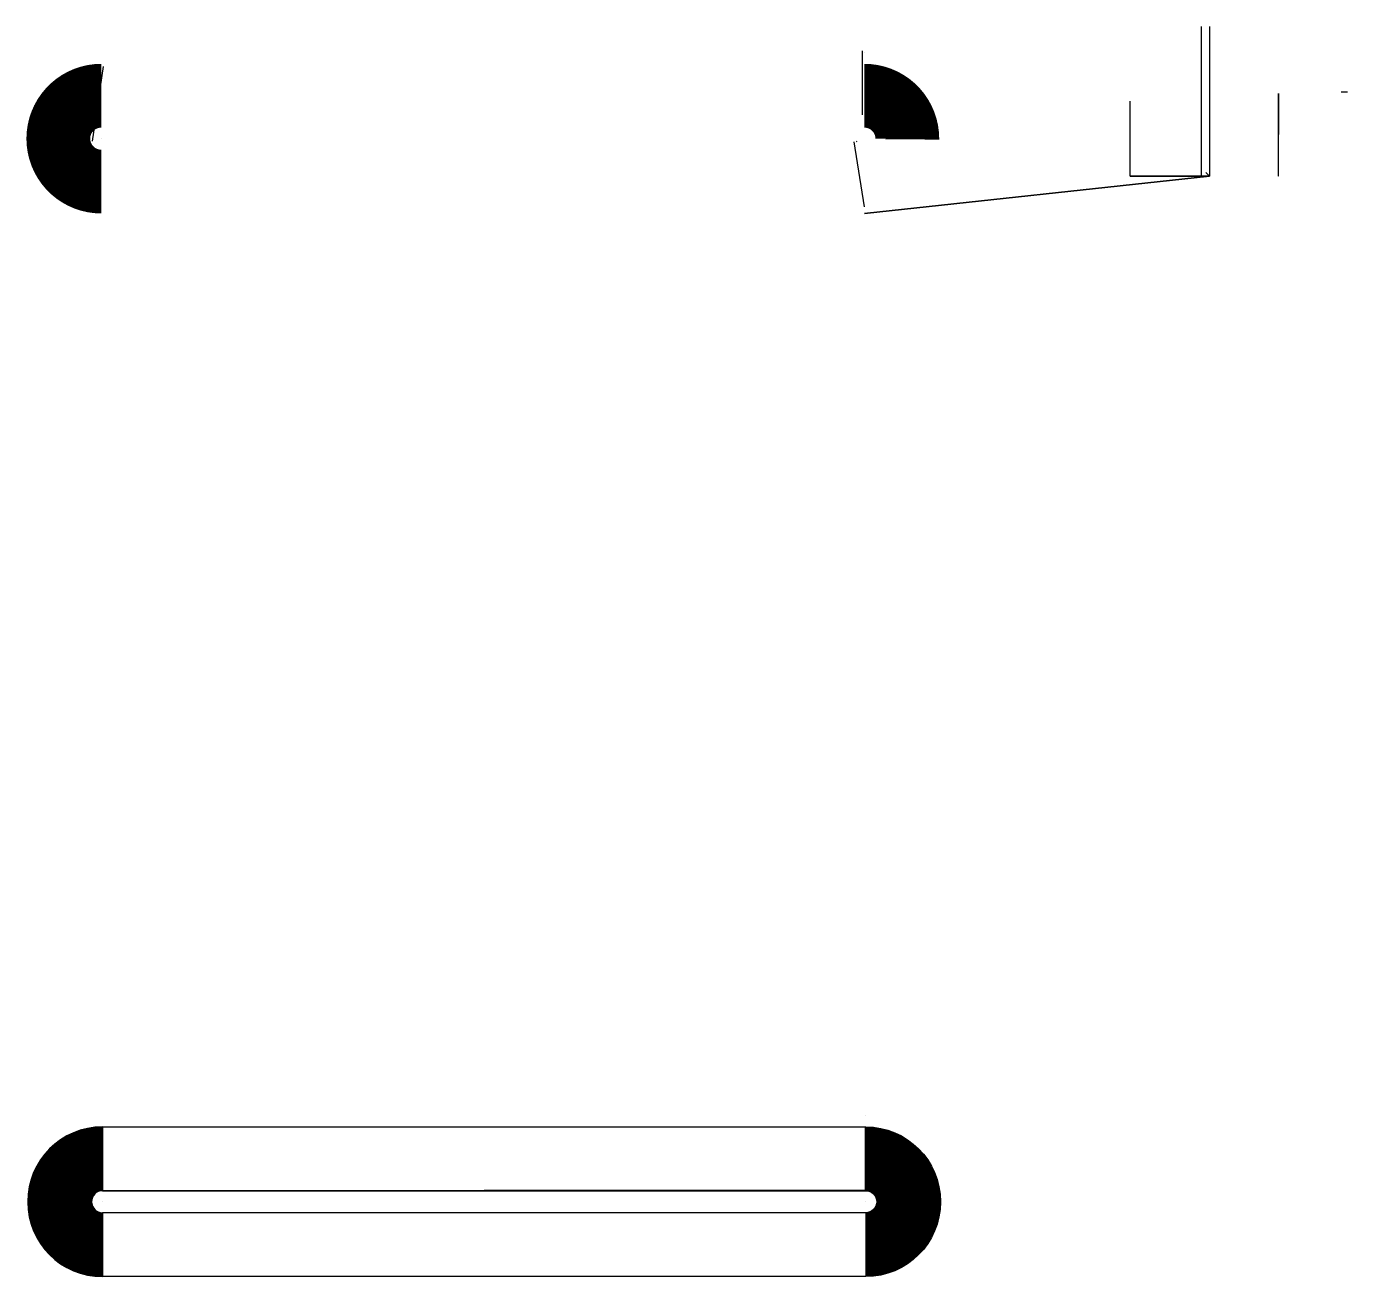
# Model space of a CAD drawing. Header units: millimetres. Extents: x 1985 to 5136, y 1737 to 3916.
# Drawn here: x 2401.19 to 2431.23, y 1755.02 to 1783.43 of the extents above; entities that cross this region are included whole.
import ezdxf

# ---------------------------------------------------------------- set-up
doc = ezdxf.new("R2010")
doc.units = ezdxf.units.MM

# ---------------------------------------------------------------- blocks, each defined once
blk = doc.blocks.new('dona_pasador')
for p, q in [((2560.848, 1881.931), (2560.848, 1880.481)), ((2560.848, 1879.981), (2560.848, 1878.531))]:
    blk.add_line(p, q)
for radius in [1.7, 0.25]:
    blk.add_arc((2560.848, 1880.231), radius, 90, 270)

msp = doc.modelspace()

# ---------------------------------------------------------------- linework, layer by layer
for p, q in [((2427.904, 1780.029, 1.969), (2427.904, 1783.429, 1.969)), ((2428.086, 1783.429, 1.969), (2428.086, 1783.429, 1.869)), ((2428.086, 1783.429, 1.869), (2428.086, 1780.029, 1.869)), ((2420.2, 1781.423, 5.67), (2420.2, 1782.873, 5.67)), ((2420.244, 1782.829, 0.069), (2420.244, 1782.829, 5.569)), ((2402.938, 1782.519, 0.099), (2402.688, 1780.819, 0.349)), ((2429.654, 1781.902, 1.869), (2429.652, 1780.031, 1.869)), ((2429.654, 1781.902, 1.969), (2429.654, 1781.902, 1.869)), ((2429.654, 1780.029, 1.969), (2429.654, 1781.902, 1.969)), ((2431.079, 1781.944, 1.271), (2431.227, 1781.941, 1.199)), ((2426.286, 1780.029, 1.969), (2426.286, 1781.729, 1.969)), ((2420.201, 1781.441, 5.669), (2420.201, 1781.441, 5.769)), ((2402.894, 1780.879, 4.569), (2402.894, 1780.879, 0.069)), ((2420.244, 1779.327, 2.669), (2420.008, 1780.809, 2.901)), ((2426.286, 1780.879, 0.069), (2426.286, 1780.879, 1.969)), ((2426.286, 1780.879, 0.069), (2426.286, 1780.879, 1.969)), ((2420.244, 1779.179, 2.669), (2428.086, 1780.029, 1.969)), ((2428.086, 1780.029, 1.869), (2420.244, 1779.179, 2.569)), ((2426.286, 1780.029, 1.969), (2426.286, 1780.029, 1.969)), ((2426.286, 1780.029, 1.869), (2428.086, 1780.029, 1.869)), ((2428.086, 1780.029, 1.969), (2426.286, 1780.029, 1.969)), ((2428.086, 1780.029, 1.869), (2428.006, 1780.108, 1.875)), ((2428.086, 1780.029, 1.869), (2428.086, 1780.029, 1.969)), ((2429.652, 1780.031, 1.869), (2429.654, 1780.029, 1.969)), ((2420.244, 1779.179, 2.669), (2420.244, 1779.179, 2.569)), ((2402.923, 1758.421), (2402.673, 1756.721, 0.25)), ((2402.923, 1758.421), (2420.273, 1758.421, 2.5)), ((2402.923, 1758.421, 4.5), (2402.923, 1756.971, 4.5)), ((2420.269, 1756.968, 5.5), (2420.269, 1758.418, 5.5)), ((2420.273, 1758.671), (2420.273, 1758.671, 5.5)), ((2420.273, 1758.421, 2.5), (2420.273, 1756.971, 2.5)), ((2402.923, 1756.971, 4.5), (2420.271, 1756.986, 5.499)), ((2420.27, 1756.986, 5.599), (2402.923, 1756.971, 4.6)), ((2402.923, 1756.971), (2420.273, 1756.971, 2.5)), ((2402.923, 1756.971, 4.5), (2402.923, 1756.971, 4.6)), ((2420.27, 1756.986, 5.499), (2420.27, 1756.986, 5.599)), ((2402.923, 1756.721, 4.5), (2402.923, 1756.721)), ((2420.273, 1756.721), (2420.273, 1756.721, 2.5)), ((2420.273, 1756.721, 2.5), (2420.273, 1756.721, 5.5)), ((2420.273, 1756.471, 2.5), (2402.923, 1756.471, 4.5)), ((2420.273, 1756.471, 2.5), (2420.273, 1755.021, 2.5)), ((2420.273, 1755.021, 2.5), (2402.923, 1755.021, 4.5)), ((2402.923, 1755.021, 4.5), (2402.923, 1755.021, 4.6)), ((2420.273, 1755.021, 2.6), (2402.923, 1755.021, 4.6)), ((2420.273, 1755.021, 2.5), (2420.273, 1755.021, 2.6))]:
    msp.add_line(p, q)
at = {"color": 114, "true_color": 0x139b48}
msp.add_line((2420.065, 1780.814, 2.795), (2420.075, 1780.824, 2.885), dxfattribs=at)
at = {"const_width": 1.45}
for points, elevation in [([(2402.894, 1781.854, 0.414214), (2401.919, 1780.879, 0.414214), (2402.894, 1779.904, 0.414214)], 4.569), ([(2421.219, 1780.863, 0.004225), (2421.219, 1780.879, 0.414214), (2420.244, 1781.854)], 2.569), ([(2402.923, 1757.696, 0.414214), (2401.948, 1756.721, 0.414214), (2402.923, 1755.746, 0.414214)], 4.5), ([(2420.273, 1755.746, 0.414214), (2421.248, 1756.721, 0.414214), (2420.273, 1757.696, 0.414214)], 2.5)]:
    msp.add_lwpolyline(points, format="xyb", dxfattribs=dict(at, elevation=elevation))

# ---------------------------------------------------------------- block references
msp.add_blockref('dona_pasador', (-157.925, -123.51, 4.5))
at = {"xscale": -1}
msp.add_blockref('dona_pasador', (4981.121, -123.51, 2.5), dxfattribs=at)

doc.saveas('drawing.dxf')
